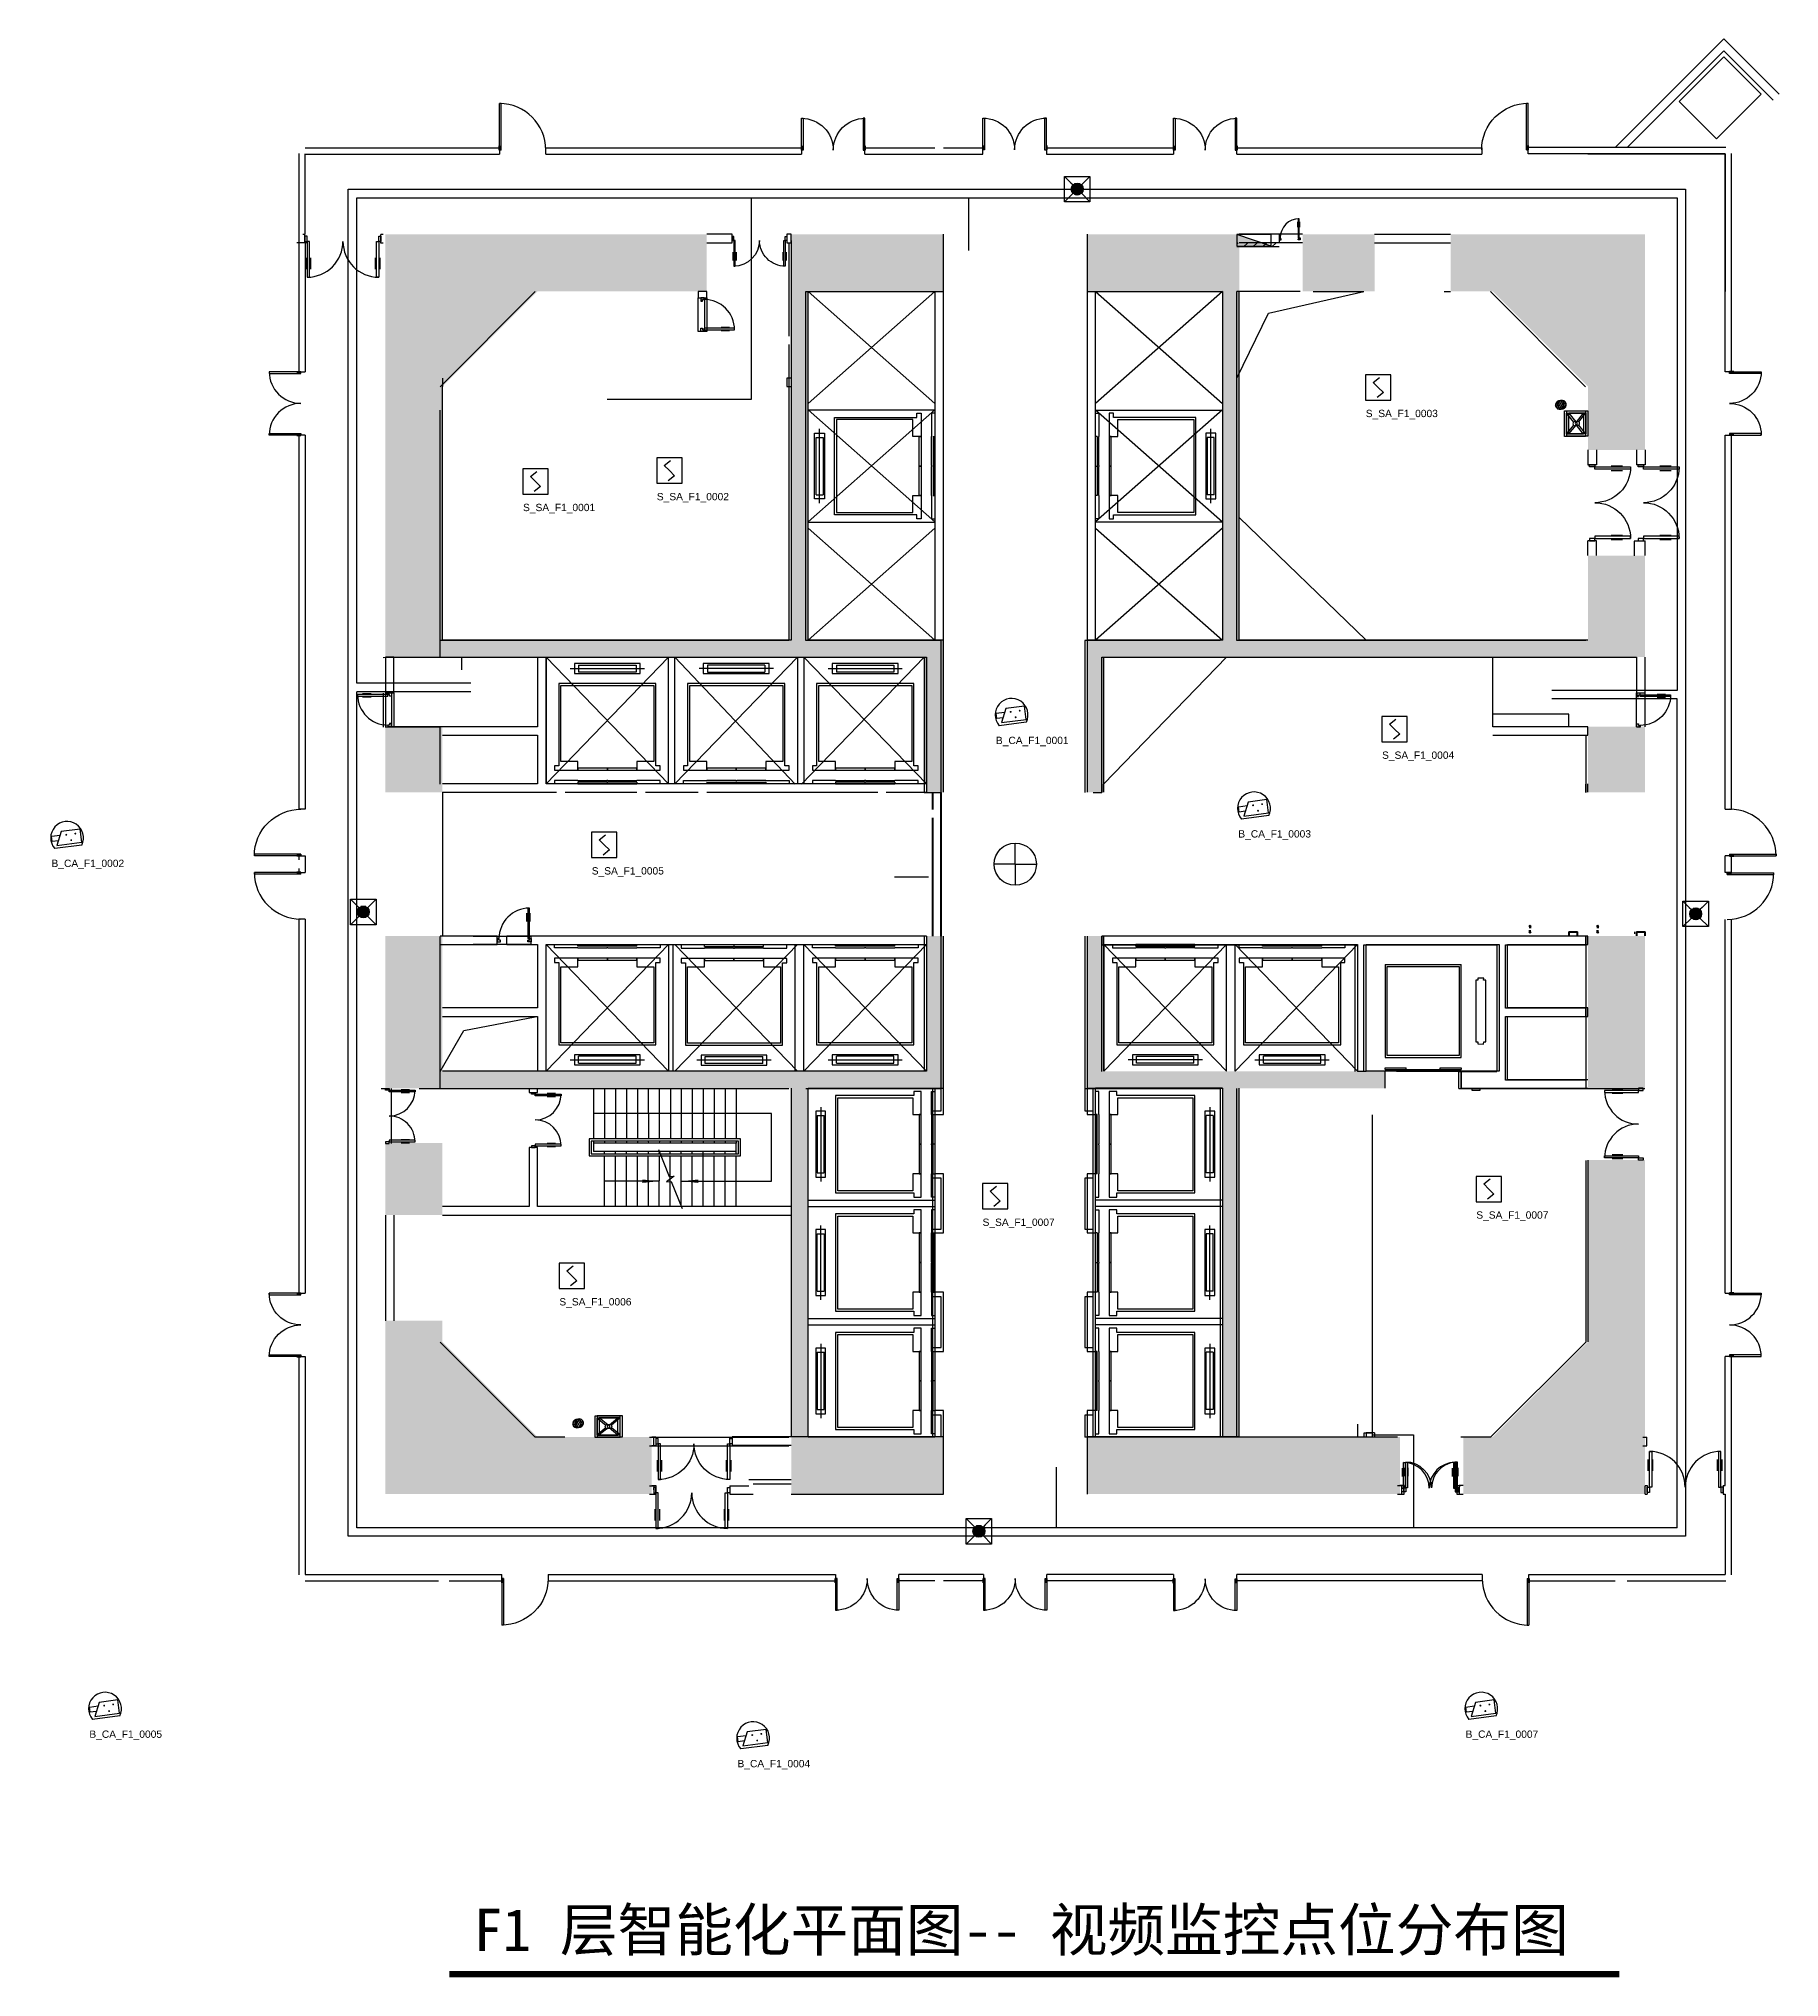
# Model space of a CAD drawing. Header units: millimetres. Extents: x 113074 to 195162, y 15151 to 61006.
# Drawn here: x 113074 to 154251, y 15151 to 61006 of the extents above; entities that cross this region are included whole.
import ezdxf
from ezdxf.enums import TextEntityAlignment as Align

# ---------------------------------------------------------------- set-up
doc = ezdxf.new("R2010")
doc.units = ezdxf.units.MM
doc.linetypes.add('OVERALL-L3$0$DASH', pattern=[0.35, 0.25, -0.1])
doc.layers.add('EQPM-FIRE', color=70, linetype='Continuous')
doc.layers.add('WL_视频监控_W0701', color=2, linetype='Continuous')
doc.styles.add('ANNO-TEXT-L3$0$CCDI_T0G_01', font='arial.ttf')
doc.styles.add('Arial', font='arial.ttf')
doc.styles.add('OVERALL-L2$0$SIMPLEX', font='SIMPLEX.SHX')
doc.styles.add('OVERALL-L2$0$Standard', font='arial.ttf')
doc.styles.add('OVERALL-L3$0$SIMPLEX', font='SIMPLEX.SHX')
doc.styles.add('OVERALL-L3$0$Standard', font='arial.ttf')
doc.styles.get("Standard").update_dxf_attribs({"font": 'arial.ttf'})
doc.styles.add('中建弱电字体02', font='arial.ttf', dxfattribs={"width": 0.8})

msp = doc.modelspace()

# ---------------------------------------------------------------- texts
at = {"ltscale": 500, "insert": (123364, 15651), "char_height": 1000, "attachment_point": 7, "rotation": 360, "style": 'ANNO-TEXT-L3$0$CCDI_T0G_01'}
msp.add_mtext('{\\fSimHei|b0|i0|c134|p49;F1 层智能化平面图-- 视频监控点位分布图}', dxfattribs=at)

# ---------------------------------------------------------------- blocks, each defined once
blk = doc.blocks.new('OVERALL-L3$0$单扇平开玻璃门1 - 1100 x 2400mm-731752-L4_OFFICE ZONE 1 DIAGRID')
for p, q in [((-510, 0), (-550, 0)), ((-550, -100), (-550, -1100)), ((-510, 0), (-510, -1100)), ((-510, -1100), (-550, -1100))]:
    blk.add_line(p, q)
at = {"lineweight": 50}
blk.add_line((-550, 0), (-550, -100), dxfattribs=at)
blk.add_arc((-550, 0), 1100, 270, 0)
blk = doc.blocks.new('OVERALL-L3$0$双扇平开玻璃门 - 1500 x 2400-V1-L4_OFFICE ZONE 1 DIAGRID')
for p, q in [((-750, 750), (-710, 750)), ((-750, 100), (-750, 750)), ((-710, 750), (-710, 0)), ((750, 750), (710, 750)), ((710, 750), (710, 0)), ((750, 100), (750, 750)), ((-710, 0), (-750, 0)), ((710, 0), (750, 0))]:
    blk.add_line(p, q)
at = {"lineweight": 50}
for p, q in [((-750, 100), (-750, 0)), ((750, 100), (750, 0))]:
    blk.add_line(p, q, dxfattribs=at)
for centre, start, end in [((-750, 0), 0, 90), ((750, 0), 90, 180)]:
    blk.add_arc(centre, 750, start, end)
blk = doc.blocks.new('OVERALL-L2$0$双扇平开玻璃门 - 1500 x 2400-V1-L4_OFFICE ZONE 1 DIAGRID')
for p, q in [((-750, 750), (-710, 750)), ((-750, 100), (-750, 750)), ((-710, 750), (-710, 0)), ((750, 750), (710, 750)), ((710, 750), (710, 0)), ((750, 100), (750, 750)), ((710, 0), (750, 0)), ((-710, 0), (-750, 0))]:
    blk.add_line(p, q)
at = {"lineweight": 50}
for p, q in [((-750, 100), (-750, 0)), ((750, 100), (750, 0))]:
    blk.add_line(p, q, dxfattribs=at)
for centre, start, end in [((-750, 0), 0, 90), ((750, 0), 90, 180)]:
    blk.add_arc(centre, 750, start, end)
blk = doc.blocks.new('OVERALL-L3$0$单扇平开玻璃门1 - 1100 x 2400mm-731554-L4_OFFICE ZONE 1 DIAGRID')
for p, q in [((-510, 1100), (-550, 1100)), ((-550, 100), (-550, 1100)), ((-510, 0), (-510, 1100)), ((-510, 0), (-550, 0))]:
    blk.add_line(p, q)
at = {"lineweight": 50}
blk.add_line((-550, 0), (-550, 100), dxfattribs=at)
blk.add_arc((-550, 0), 1100, 360, 90)
blk = doc.blocks.new('OVERALL-L2$0$单扇平开玻璃门1 - 1100 x 2400mm-731554-L4_OFFICE ZONE 1 DIAGRID')
for p, q in [((-510, 1100), (-550, 1100)), ((-550, 100), (-550, 1100)), ((-510, 0), (-510, 1100)), ((-510, 0), (-550, 0))]:
    blk.add_line(p, q)
at = {"lineweight": 50}
blk.add_line((-550, 0), (-550, 100), dxfattribs=at)
blk.add_arc((-550, 0), 1100, 0, 90)
blk = doc.blocks.new('OVERALL-L3$0$电梯5 - 2300x2050x1400-848367-L3_OFFICE ZONE 1 DIAGRID')
for p, q in [((-1450, -3100), (-1450, -100)), ((-1250, -180), (-1250, -100)), ((-700, -180), (-1250, -180)), ((-700, -425), (-1250, -425)), ((-1250, -425), (-1250, -525)), ((-700, -140), (-700, -100)), ((-700, -100), (700, -100)), ((-12.5, -140), (-700, -140)), ((-700, -180), (-12.5, -180)), ((-700, -625), (-700, -425)), ((0, -425), (-700, -425)), ((-700, -425), (-700, -470)), ((12.5, -140), (-12.5, -140)), ((12.5, -180), (-12.5, -180)), ((0, -100), (0, -140)), ((700, -425), (0, -425)), ((0, -425), (0, -470)), ((0, -470), (0, -425)), ((700, -140), (12.5, -140)), ((12.5, -180), (700, -180)), ((700, -140), (700, -100)), ((1250, -180), (700, -180)), ((1250, -425), (700, -425)), ((700, -425), (700, -625)), ((700, -470), (700, -425)), ((1250, -100), (1250, -180)), ((1250, -525), (1250, -425)), ((1450, -100), (1450, -3100)), ((-1250, -525), (-1150, -525)), ((-1150, -525), (-1150, -2475)), ((-1100, -2425), (-1100, -625)), ((-1100, -625), (-700, -625)), ((-700, -470), (0, -470)), ((0, -470), (700, -470)), ((700, -625), (1100, -625)), ((1100, -625), (1100, -2425)), ((1150, -2475), (1150, -525)), ((1150, -525), (1250, -525)), ((-1150, -2475), (1150, -2475)), ((1100, -2425), (-1100, -2425)), ((779, -2710), (-779, -2710)), ((-779, -2710), (-779, -2945)), ((-679, -2910), (-679, -2745)), ((679, -2745), (-679, -2745)), ((679, -2910), (679, -2745)), ((779, -2945), (779, -2710)), ((-879, -2827.5), (879, -2827.5)), ((-779, -2945), (779, -2945)), ((-679, -2910), (679, -2910))]:
    blk.add_line(p, q)
blk = doc.blocks.new('OVERALL-L3$0$电梯5 - 2300x2050x1400-848366-L3_OFFICE ZONE 1 DIAGRID')
for p, q in [((-1450, 3100), (-1450, 100)), ((-879, 2827.5), (879, 2827.5)), ((779, 2945), (-779, 2945)), ((-779, 2945), (-779, 2710)), ((-679, 2910), (-679, 2745)), ((-679, 2910), (679, 2910)), ((679, 2910), (679, 2745)), ((779, 2710), (779, 2945)), ((1450, 100), (1450, 3100)), ((1150, 2475), (-1150, 2475)), ((-1150, 2475), (-1150, 525)), ((-1100, 625), (-1100, 2425)), ((-1100, 2425), (1100, 2425)), ((-779, 2710), (779, 2710)), ((679, 2745), (-679, 2745)), ((1100, 2425), (1100, 625)), ((1150, 525), (1150, 2475)), ((-1150, 525), (-1250, 525)), ((-1250, 525), (-1250, 425)), ((-700, 625), (-1100, 625)), ((-700, 425), (-700, 625)), ((0, 470), (-700, 470)), ((-700, 470), (-700, 425)), ((0, 470), (0, 425)), ((700, 470), (0, 470)), ((0, 425), (0, 470)), ((1100, 625), (700, 625)), ((700, 625), (700, 425)), ((700, 425), (700, 470)), ((1250, 525), (1150, 525)), ((1250, 425), (1250, 525)), ((-1250, 425), (-700, 425)), ((-1250, 180), (-1250, 100)), ((-700, 180), (-1250, 180)), ((-700, 425), (0, 425)), ((-700, 180), (-12.5, 180)), ((-700, 140), (-700, 100)), ((-12.5, 140), (-700, 140)), ((-700, 100), (700, 100)), ((12.5, 180), (-12.5, 180)), ((12.5, 140), (-12.5, 140)), ((0, 425), (700, 425)), ((0, 100), (0, 140)), ((12.5, 180), (700, 180)), ((700, 140), (12.5, 140)), ((700, 425), (1250, 425)), ((1250, 180), (700, 180)), ((700, 140), (700, 100)), ((1250, 100), (1250, 180))]:
    blk.add_line(p, q)
blk = doc.blocks.new('OVERALL-L3$0$电梯5 - 2300x2050x1400-848404-L3_OFFICE ZONE 1 DIAGRID')
for p, q in [((-1350, -3100), (-1350, -100)), ((-1250, -180), (-1250, -100)), ((-700, -180), (-1250, -180)), ((-700, -425), (-1250, -425)), ((-1250, -425), (-1250, -525)), ((-700, -140), (-700, -100)), ((-700, -100), (700, -100)), ((-12.5, -140), (-700, -140)), ((-700, -180), (-12.5, -180)), ((-700, -625), (-700, -425)), ((0, -425), (-700, -425)), ((-700, -425), (-700, -470)), ((12.5, -140), (-12.5, -140)), ((12.5, -180), (-12.5, -180)), ((0, -100), (0, -140)), ((700, -425), (0, -425)), ((0, -425), (0, -470)), ((0, -470), (0, -425)), ((700, -140), (12.5, -140)), ((12.5, -180), (700, -180)), ((700, -140), (700, -100)), ((1250, -180), (700, -180)), ((1250, -425), (700, -425)), ((700, -425), (700, -625)), ((700, -470), (700, -425)), ((1250, -100), (1250, -180)), ((1250, -525), (1250, -425)), ((-1250, -525), (-1150, -525)), ((-1150, -525), (-1150, -2475)), ((-1100, -2425), (-1100, -625)), ((-1100, -625), (-700, -625)), ((-700, -470), (0, -470)), ((0, -470), (700, -470)), ((700, -625), (1100, -625)), ((1100, -625), (1100, -2425)), ((1150, -2475), (1150, -525)), ((1150, -525), (1250, -525)), ((-1150, -2475), (1150, -2475)), ((1100, -2425), (-1100, -2425)), ((779, -2710), (-779, -2710)), ((-779, -2710), (-779, -2945)), ((-679, -2910), (-679, -2745)), ((679, -2745), (-679, -2745)), ((679, -2910), (679, -2745)), ((779, -2945), (779, -2710)), ((-879, -2827.5), (879, -2827.5)), ((-779, -2945), (779, -2945)), ((-679, -2910), (679, -2910))]:
    blk.add_line(p, q)
blk = doc.blocks.new('OVERALL-L3$0$电梯5 - 2300x2050x1400-848364-L3_OFFICE ZONE 1 DIAGRID')
for p, q in [((-1325, -3100), (-1325, -100)), ((-1250, -180), (-1250, -100)), ((-700, -180), (-1250, -180)), ((-700, -425), (-1250, -425)), ((-1250, -425), (-1250, -525)), ((-700, -140), (-700, -100)), ((-700, -100), (700, -100)), ((-12.5, -140), (-700, -140)), ((-700, -180), (-12.5, -180)), ((-700, -625), (-700, -425)), ((0, -425), (-700, -425)), ((-700, -425), (-700, -470)), ((12.5, -140), (-12.5, -140)), ((12.5, -180), (-12.5, -180)), ((0, -100), (0, -140)), ((700, -425), (0, -425)), ((0, -425), (0, -470)), ((0, -470), (0, -425)), ((700, -140), (12.5, -140)), ((12.5, -180), (700, -180)), ((700, -140), (700, -100)), ((1250, -180), (700, -180)), ((1250, -425), (700, -425)), ((700, -425), (700, -625)), ((700, -470), (700, -425)), ((1250, -100), (1250, -180)), ((1250, -525), (1250, -425)), ((1325, -100), (1325, -3100)), ((-1250, -525), (-1150, -525)), ((-1150, -525), (-1150, -2475)), ((-1100, -2425), (-1100, -625)), ((-1100, -625), (-700, -625)), ((-700, -470), (0, -470)), ((0, -470), (700, -470)), ((700, -625), (1100, -625)), ((1100, -625), (1100, -2425)), ((1150, -2475), (1150, -525)), ((1150, -525), (1250, -525)), ((-1150, -2475), (1150, -2475)), ((1100, -2425), (-1100, -2425)), ((779, -2710), (-779, -2710)), ((-779, -2710), (-779, -2945)), ((-679, -2910), (-679, -2745)), ((679, -2745), (-679, -2745)), ((679, -2910), (679, -2745)), ((779, -2945), (779, -2710)), ((-879, -2827.5), (879, -2827.5)), ((-779, -2945), (779, -2945)), ((-679, -2910), (679, -2910))]:
    blk.add_line(p, q)
blk = doc.blocks.new('OVERALL-L3$0$电梯2 - 2300x2025x1400-861212-L3_OFFICE ZONE 1 DIAGRID')
for p, q in [((-1250, -180), (-1250, -100)), ((-700, -180), (-1250, -180)), ((-700, -425), (-1250, -425)), ((-1250, -425), (-1250, -600)), ((-700, -140), (-700, -100)), ((-700, -100), (700, -100)), ((-12.5, -140), (-700, -140)), ((-700, -180), (-12.5, -180)), ((-700, -625), (-700, -425)), ((0, -425), (-700, -425)), ((-700, -425), (-700, -470)), ((12.5, -140), (-12.5, -140)), ((12.5, -180), (-12.5, -180)), ((0, -100), (0, -140)), ((700, -425), (0, -425)), ((0, -425), (0, -470)), ((0, -470), (0, -425)), ((700, -140), (12.5, -140)), ((12.5, -180), (700, -180)), ((700, -140), (700, -100)), ((1250, -180), (700, -180)), ((1250, -425), (700, -425)), ((700, -425), (700, -625)), ((700, -470), (700, -425)), ((1250, -100), (1250, -180)), ((1250, -600), (1250, -425)), ((1325, -3100), (1325, -100)), ((-1250, -600), (-1150, -600)), ((-1150, -600), (-1150, -2450)), ((-1100, -2400), (-1100, -625)), ((-1100, -625), (-700, -625)), ((-700, -470), (0, -470)), ((0, -470), (700, -470)), ((700, -625), (1100, -625)), ((1100, -625), (1100, -2400)), ((1150, -2450), (1150, -600)), ((1150, -600), (1250, -600)), ((-1150, -2450), (1150, -2450)), ((1100, -2400), (-1100, -2400)), ((779, -2685), (-779, -2685)), ((-779, -2685), (-779, -2920)), ((-679, -2885), (-679, -2720)), ((679, -2720), (-679, -2720)), ((679, -2885), (679, -2720)), ((779, -2920), (779, -2685)), ((-879, -2802.5), (879, -2802.5)), ((-779, -2920), (779, -2920)), ((-679, -2885), (679, -2885))]:
    blk.add_line(p, q)
blk = doc.blocks.new('OVERALL-L3$0$电梯2 - 2300x2025x1400-843304-L3_OFFICE ZONE 1 DIAGRID')
for p, q in [((-1325, 3100), (-1325, 100)), ((-879, 2802.5), (879, 2802.5)), ((779, 2920), (-779, 2920)), ((-779, 2920), (-779, 2685)), ((-679, 2885), (-679, 2720)), ((-679, 2885), (679, 2885)), ((679, 2885), (679, 2720)), ((779, 2685), (779, 2920)), ((1325, 3100), (1325, 100)), ((1150, 2450), (-1150, 2450)), ((-1150, 2450), (-1150, 600)), ((-1100, 625), (-1100, 2400)), ((-1100, 2400), (1100, 2400)), ((-779, 2685), (779, 2685)), ((679, 2720), (-679, 2720)), ((1100, 2400), (1100, 625)), ((1150, 600), (1150, 2450)), ((-1150, 600), (-1250, 600)), ((-1250, 600), (-1250, 425)), ((-700, 625), (-1100, 625)), ((-700, 425), (-700, 625)), ((0, 470), (-700, 470)), ((-700, 470), (-700, 425)), ((0, 470), (0, 425)), ((700, 470), (0, 470)), ((0, 425), (0, 470)), ((1100, 625), (700, 625)), ((700, 625), (700, 425)), ((700, 425), (700, 470)), ((1250, 600), (1150, 600)), ((1250, 425), (1250, 600)), ((-1250, 425), (-700, 425)), ((-1250, 180), (-1250, 100)), ((-700, 180), (-1250, 180)), ((-700, 425), (0, 425)), ((-700, 180), (-12.5, 180)), ((-700, 140), (-700, 100)), ((-12.5, 140), (-700, 140)), ((-700, 100), (700, 100)), ((12.5, 180), (-12.5, 180)), ((12.5, 140), (-12.5, 140)), ((0, 425), (700, 425)), ((0, 100), (0, 140)), ((12.5, 180), (700, 180)), ((700, 140), (12.5, 140)), ((700, 425), (1250, 425)), ((1250, 180), (700, 180)), ((700, 140), (700, 100)), ((1250, 100), (1250, 180))]:
    blk.add_line(p, q)
blk = doc.blocks.new('OVERALL-L3$0$电梯2 - 2300x2025x1400-843419-L3_OFFICE ZONE 1 DIAGRID')
for p, q in [((-1325, -3100), (-1325, -100)), ((-1250, -180), (-1250, -100)), ((-700, -180), (-1250, -180)), ((-700, -425), (-1250, -425)), ((-1250, -425), (-1250, -600)), ((-700, -140), (-700, -100)), ((-700, -100), (700, -100)), ((-13, -140), (-700, -140)), ((-700, -180), (-13, -180)), ((-700, -625), (-700, -425)), ((0, -425), (-700, -425)), ((-700, -425), (-700, -470)), ((12, -140), (-13, -140)), ((12, -180), (-13, -180)), ((0, -100), (0, -140)), ((700, -425), (0, -425)), ((0, -425), (0, -470)), ((0, -470), (0, -425)), ((700, -140), (12, -140)), ((12, -180), (700, -180)), ((700, -140), (700, -100)), ((1250, -180), (700, -180)), ((1250, -425), (700, -425)), ((700, -425), (700, -625)), ((700, -470), (700, -425)), ((1250, -100), (1250, -180)), ((1250, -600), (1250, -425)), ((1325, -3100), (1325, -100)), ((-1250, -600), (-1150, -600)), ((-1150, -600), (-1150, -2450)), ((-1100, -2400), (-1100, -625)), ((-1100, -625), (-700, -625)), ((-700, -470), (0, -470)), ((0, -470), (700, -470)), ((700, -625), (1100, -625)), ((1100, -625), (1100, -2400)), ((1150, -2450), (1150, -600)), ((1150, -600), (1250, -600)), ((-1150, -2450), (1150, -2450)), ((1100, -2400), (-1100, -2400)), ((779, -2685), (-779, -2685)), ((-779, -2685), (-779, -2920)), ((-679, -2885), (-679, -2720)), ((679, -2720), (-679, -2720)), ((679, -2885), (679, -2720)), ((779, -2920), (779, -2685)), ((-879, -2802), (879, -2802)), ((-779, -2920), (779, -2920)), ((-679, -2885), (679, -2885))]:
    blk.add_line(p, q)
blk = doc.blocks.new('OVERALL-L3$0$电梯2 - 2300x2025x1400-843428-L3_OFFICE ZONE 1 DIAGRID')
for p, q in [((-1325, 3100), (-1325, 100)), ((-879, 2802), (879, 2802)), ((779, 2920), (-779, 2920)), ((-779, 2920), (-779, 2685)), ((-679, 2885), (-679, 2720)), ((-679, 2885), (679, 2885)), ((679, 2885), (679, 2720)), ((779, 2685), (779, 2920)), ((1325, 3100), (1325, 100)), ((1150, 2450), (-1150, 2450)), ((-1150, 2450), (-1150, 600)), ((-1100, 625), (-1100, 2400)), ((-1100, 2400), (1100, 2400)), ((-779, 2685), (779, 2685)), ((679, 2720), (-679, 2720)), ((1100, 2400), (1100, 625)), ((1150, 600), (1150, 2450)), ((-1150, 600), (-1250, 600)), ((-1250, 600), (-1250, 425)), ((-700, 625), (-1100, 625)), ((-700, 425), (-700, 625)), ((0, 470), (-700, 470)), ((-700, 470), (-700, 425)), ((0, 470), (0, 425)), ((700, 470), (0, 470)), ((0, 425), (0, 470)), ((1100, 625), (700, 625)), ((700, 625), (700, 425)), ((700, 425), (700, 470)), ((1250, 600), (1150, 600)), ((1250, 425), (1250, 600)), ((-1250, 425), (-700, 425)), ((-1250, 180), (-1250, 100)), ((-700, 180), (-1250, 180)), ((-700, 425), (0, 425)), ((-700, 180), (-13, 180)), ((-700, 140), (-700, 100)), ((-13, 140), (-700, 140)), ((-700, 100), (700, 100)), ((12, 180), (-13, 180)), ((12, 140), (-13, 140)), ((0, 425), (700, 425)), ((0, 100), (0, 140)), ((12, 180), (700, 180)), ((700, 140), (12, 140)), ((700, 425), (1250, 425)), ((1250, 180), (700, 180)), ((700, 140), (700, 100)), ((1250, 100), (1250, 180))]:
    blk.add_line(p, q)
blk = doc.blocks.new('OVERALL-L3$0$电梯2 - 2300x2025x1400-843307-L3_OFFICE ZONE 1 DIAGRID')
for p, q in [((-1325, -3100), (-1325, -100)), ((-1250, -180), (-1250, -100)), ((-700, -180), (-1250, -180)), ((-700, -425), (-1250, -425)), ((-1250, -425), (-1250, -600)), ((-700, -140), (-700, -100)), ((-700, -100), (700, -100)), ((-12.5, -140), (-700, -140)), ((-700, -180), (-12.5, -180)), ((-700, -625), (-700, -425)), ((0, -425), (-700, -425)), ((-700, -425), (-700, -470)), ((12.5, -140), (-12.5, -140)), ((12.5, -180), (-12.5, -180)), ((0, -100), (0, -140)), ((700, -425), (0, -425)), ((0, -425), (0, -470)), ((0, -470), (0, -425)), ((700, -140), (12.5, -140)), ((12.5, -180), (700, -180)), ((700, -140), (700, -100)), ((1250, -180), (700, -180)), ((1250, -425), (700, -425)), ((700, -425), (700, -625)), ((700, -470), (700, -425)), ((1250, -100), (1250, -180)), ((1250, -600), (1250, -425)), ((1325, -3100), (1325, -100)), ((-1250, -600), (-1150, -600)), ((-1150, -600), (-1150, -2450)), ((-1100, -2400), (-1100, -625)), ((-1100, -625), (-700, -625)), ((-700, -470), (0, -470)), ((0, -470), (700, -470)), ((700, -625), (1100, -625)), ((1100, -625), (1100, -2400)), ((1150, -2450), (1150, -600)), ((1150, -600), (1250, -600)), ((-1150, -2450), (1150, -2450)), ((1100, -2400), (-1100, -2400)), ((779, -2685), (-779, -2685)), ((-779, -2685), (-779, -2920)), ((-679, -2885), (-679, -2720)), ((679, -2720), (-679, -2720)), ((679, -2885), (679, -2720)), ((779, -2920), (779, -2685)), ((-879, -2802.5), (879, -2802.5)), ((-779, -2920), (779, -2920)), ((-679, -2885), (679, -2885))]:
    blk.add_line(p, q)
blk = doc.blocks.new('OVERALL-L3$0$电梯2 - 2300x2025x1400-843422-L3_OFFICE ZONE 1 DIAGRID')
for p, q in [((-1325, 3100), (-1325, 100)), ((-879, 2802), (879, 2802)), ((779, 2920), (-779, 2920)), ((-779, 2920), (-779, 2685)), ((-679, 2885), (-679, 2720)), ((-679, 2885), (679, 2885)), ((679, 2885), (679, 2720)), ((779, 2685), (779, 2920)), ((1325, 3100), (1325, 100)), ((1150, 2450), (-1150, 2450)), ((-1150, 2450), (-1150, 600)), ((-1100, 625), (-1100, 2400)), ((-1100, 2400), (1100, 2400)), ((-779, 2685), (779, 2685)), ((679, 2720), (-679, 2720)), ((1100, 2400), (1100, 625)), ((1150, 600), (1150, 2450)), ((-1150, 600), (-1250, 600)), ((-1250, 600), (-1250, 425)), ((-700, 625), (-1100, 625)), ((-700, 425), (-700, 625)), ((0, 470), (-700, 470)), ((-700, 470), (-700, 425)), ((0, 470), (0, 425)), ((700, 470), (0, 470)), ((0, 425), (0, 470)), ((1100, 625), (700, 625)), ((700, 625), (700, 425)), ((700, 425), (700, 470)), ((1250, 600), (1150, 600)), ((1250, 425), (1250, 600)), ((-1250, 425), (-700, 425)), ((-1250, 180), (-1250, 100)), ((-700, 180), (-1250, 180)), ((-700, 425), (0, 425)), ((-700, 180), (-13, 180)), ((-700, 140), (-700, 100)), ((-13, 140), (-700, 140)), ((-700, 100), (700, 100)), ((12, 180), (-13, 180)), ((12, 140), (-13, 140)), ((0, 425), (700, 425)), ((0, 100), (0, 140)), ((12, 180), (700, 180)), ((700, 140), (12, 140)), ((700, 425), (1250, 425)), ((1250, 180), (700, 180)), ((700, 140), (700, 100)), ((1250, 100), (1250, 180))]:
    blk.add_line(p, q)
blk = doc.blocks.new('OVERALL-L3$0$CS-FT-1')
for p, q in [((-180, 2675), (-778, 557)), ((-716, 592), (-145, 2613)), ((-180, 2675), (1552, 2185)), ((-145, 2613), (1491, 2151)), ((1491, 2151), (920, 130)), ((954, 68), (1552, 2185)), ((1786, 1734), (1390, 331)), ((1616, 267), (2012, 1670)), ((1834, 1720), (1786, 1734)), ((1848, 1768), (1834, 1720)), ((1978, 1732), (1848, 1768)), ((1964, 1684), (1978, 1732)), ((2012, 1670), (1964, 1684)), ((-778, 557), (954, 68)), ((920, 130), (-716, 592)), ((866, -245), (-866, 245)), ((-855, 283), (-844, 322)), ((-855, 283), (877, -206)), ((-844, 322), (-363, 186)), ((-385, 109), (-363, 186)), ((-385, 109), (385, -109)), ((0, 0), (11, 38)), ((1390, 331), (1438, 317)), ((1438, 317), (1424, 269)), ((1424, 269), (1554, 232)), ((1554, 232), (1568, 280)), ((1568, 280), (1616, 267)), ((385, -109), (407, -32)), ((407, -32), (888, -168)), ((888, -168), (877, -206))]:
    blk.add_line(p, q)
at = {"linetype": 'OVERALL-L3$0$DASH'}
for p, q in [((-975, -140), (-866, 245)), ((866, -245), (757, -630))]:
    blk.add_line(p, q, dxfattribs=at)
blk.add_lwpolyline([(-484, 3254), (2548, 2398), (1732, -489), (-1299, 367)], close=True, dxfattribs=at)
blk = doc.blocks.new('OVERALL-L3$0$_ARROW')
blk.add_solid([(0, 0), (-1, 0.1), (-1, -0.1)])
blk = doc.blocks.new('OVERALL-L3$0$标准层楼梯02')
for p, q in [((-353, -1251), (801, -1577)), ((-495, -1751), (660, -2078)), ((-424, -1501), (731, -1827)), ((898, -1604), (-21, -4857)), ((1090, -1659), (172, -4912)), ((850, -1591), (898, -1604)), ((1090, -1659), (898, -1604)), ((1138, -1672), (1090, -1659)), ((2341, -2012), (1186, -1686)), ((-636, -2252), (519, -2578)), ((-565, -2002), (589, -2328)), ((708, -2091), (756, -2105)), ((779, -1841), (827, -1855)), ((997, -2173), (949, -2159)), ((1068, -1923), (1020, -1909)), ((2200, -2513), (1045, -2186)), ((2271, -2262), (1116, -1936)), ((-707, -2502), (448, -2828)), ((567, -2592), (615, -2605)), ((638, -2341), (686, -2355)), ((856, -2673), (808, -2660)), ((2129, -2763), (878, -2409)), ((2059, -3013), (904, -2687)), ((-848, -3003), (307, -3329)), ((-777, -2752), (377, -3078)), ((426, -3092), (474, -3106)), ((496, -2842), (544, -2855)), ((714, -3174), (666, -3160)), ((785, -2923), (737, -2910)), ((1917, -3513), (762, -3187)), ((1988, -3263), (833, -2937)), ((-989, -3503), (165, -3829)), ((-919, -3253), (236, -3579)), ((284, -3593), (332, -3606)), ((355, -3342), (403, -3356)), ((573, -3674), (525, -3660)), ((644, -3424), (596, -3410)), ((1847, -3764), (692, -3437)), ((-1131, -4003), (24, -4330)), ((-1060, -3753), (95, -4079)), ((143, -4093), (191, -4107)), ((214, -3843), (262, -3856)), ((502, -3924), (454, -3911)), ((1705, -4264), (550, -3938)), ((1776, -4014), (621, -3688)), ((-1272, -4504), (-117, -4830)), ((-1201, -4254), (-47, -4580)), ((72, -4343), (120, -4357)), ((361, -4425), (313, -4411)), ((432, -4174), (384, -4161)), ((1564, -4764), (409, -4438)), ((1635, -4514), (480, -4188)), ((-69, -4844), (172, -4912)), ((2, -4593), (50, -4607)), ((290, -4675), (242, -4661)), ((1493, -5015), (338, -4688))]:
    blk.add_line(p, q)
for points in [[(1410, -3100), (1990, -1047), (450, -612), (-695, -4667)], [(546, -3415), (1227, -3344), (1250, -3230), (1333, -3443), (1356, -3330), (2038, -3258)], [(1269, -3601), (916, -4852)]]:
    blk.add_lwpolyline(points)
for points in [[(241, -5035), (1214, -1590), (829, -1481), (-144, -4926)], [(206, -4973), (1152, -1624), (863, -1543), (-83, -4892)]]:
    blk.add_lwpolyline(points, close=True)
for p, xscale, yscale, zscale, rotation in [((1410, -3100), 400.0000000004962, 400.0000000004962, 400.0000000004962, 254.2285337174289), ((1269, -3601), 399.9999999993725, 399.9999999993725, 399.9999999993725, 74.22853368855029)]:
    blk.add_blockref('OVERALL-L3$0$_ARROW', p, dxfattribs=dict(xscale=xscale, yscale=yscale, zscale=zscale, rotation=rotation))
blk = doc.blocks.new('OVERALL-L3$0$_dblk1')
for p, q in [((-0.485, -0.25), (-0.485, -0.4)), ((-0.425, -0.25), (-0.425, -0.4)), ((0.425, -0.25), (0.425, -0.4)), ((0.485, -0.25), (0.485, -0.4))]:
    blk.add_line(p, q)
for points in [[(-0.5, 0.034), (-0.5, -0.034), (-0.47, -0.034), (-0.47, 0.034)], [(0.5, 0.034), (0.5, -0.034), (0.47, -0.034), (0.47, 0.034)], [(-0.47, -0.034), (-0.47, -0.504), (-0.44, -0.504), (-0.44, -0.034)], [(0.47, -0.034), (0.47, -0.504), (0.44, -0.504), (0.44, -0.034)]]:
    blk.add_lwpolyline(points, close=True)
for centre, start, end in [((-0.47, -0.034), 270, 0), ((0.47, -0.034), 180, 270)]:
    blk.add_arc(centre, 0.47, start, end)
at = {"style": 'OVERALL-L3$0$SIMPLEX', "flags": 9}
blk.add_attdef('A', text='', height=1, dxfattribs=at).set_placement((0, 0), align=Align.MIDDLE)
blk = doc.blocks.new('OVERALL-L3$0$_A23WPT')
for p, q in [((-0.475, -0.55), (-0.475, -0.8)), ((-0.375, -0.55), (-0.375, -0.8))]:
    blk.add_line(p, q)
for points in [[(-0.5, -0.05), (-0.5, 0.05), (-0.4, 0.05), (-0.4, 0), (-0.45, 0), (-0.45, -0.05)], [(0.5, -0.05), (0.5, 0.05), (0.4, 0.05), (0.4, 0), (0.45, 0), (0.45, -0.05)], [(-0.45, -0.05), (-0.45, -0.95), (-0.4, -0.95), (-0.4, -0.05)]]:
    blk.add_lwpolyline(points, close=True)
blk.add_arc((-0.45, -0.05), 0.9, 270, 0)
blk = doc.blocks.new('OVERALL-L3$0$831Q1OE7')
at = {"color": 0}
for p, q in [((-49, 7), (-7, 49)), ((-47, -18), (18, 47)), ((-35, -35), (35, 35)), ((-18, -47), (47, 18)), ((7, -49), (49, -7))]:
    blk.add_line(p, q, dxfattribs=at)
at = {"extrusion": (0, 0, -1)}
blk.add_ellipse((0, 0), major_axis=(35.4, 35.4), ratio=1, dxfattribs=at)
at = {"style": 'OVERALL-L3$0$Standard', "width": 0.8, "flags": 9}
for tag in ['XSIZE', 'YSIZE']:
    blk.add_attdef(tag, (0, 0), '', height=0.5, dxfattribs=at)
blk = doc.blocks.new('OVERALL-L3$0$831PRF17')
for p, q in [((-250, -50), (-39, -219)), ((-250, -450), (-39, -281)), ((39, -219), (250, -50)), ((39, -281), (250, -450))]:
    blk.add_line(p, q)
for points in [[(300, -500), (300, 0), (-300, 0), (-300, -500)], [(250, -450), (250, -50), (-250, -50), (-250, -450)]]:
    blk.add_lwpolyline(points, close=True)
blk.add_circle((0, -250), 50)
at = {"style": 'OVERALL-L3$0$Standard', "width": 0.8, "flags": 9}
for tag in ['XSIZE', 'YSIZE']:
    blk.add_attdef(tag, (0, 0), '', height=0.5, dxfattribs=at)
blk = doc.blocks.new('OVERALL-L2$0$电梯5 - 2300x2050x1400-848366-L2_MECHANICAL')
for p, q in [((-1450, 3100), (-1450, 100)), ((-879, 2827.5), (879, 2827.5)), ((779, 2945), (-779, 2945)), ((-779, 2945), (-779, 2710)), ((-679, 2910), (-679, 2745)), ((-679, 2910), (679, 2910)), ((679, 2910), (679, 2745)), ((779, 2710), (779, 2945)), ((1450, 100), (1450, 3100)), ((1150, 2475), (-1150, 2475)), ((-1150, 2475), (-1150, 525)), ((-1100, 625), (-1100, 2425)), ((-1100, 2425), (1100, 2425)), ((-779, 2710), (779, 2710)), ((679, 2745), (-679, 2745)), ((1100, 2425), (1100, 625)), ((1150, 525), (1150, 2475)), ((-1150, 525), (-1250, 525)), ((-1250, 525), (-1250, 425)), ((-700, 625), (-1100, 625)), ((-700, 425), (-700, 625)), ((0, 470), (-700, 470)), ((-700, 470), (-700, 425)), ((0, 470), (0, 425)), ((700, 470), (0, 470)), ((0, 425), (0, 470)), ((1100, 625), (700, 625)), ((700, 625), (700, 425)), ((700, 425), (700, 470)), ((1250, 525), (1150, 525)), ((1250, 425), (1250, 525)), ((-1250, 425), (-700, 425)), ((-1250, 180), (-1250, 100)), ((-700, 180), (-1250, 180)), ((-700, 425), (0, 425)), ((-700, 180), (-12.5, 180)), ((-700, 140), (-700, 100)), ((-12.5, 140), (-700, 140)), ((-700, 100), (700, 100)), ((12.5, 180), (-12.5, 180)), ((12.5, 140), (-12.5, 140)), ((0, 425), (700, 425)), ((0, 100), (0, 140)), ((12.5, 180), (700, 180)), ((700, 140), (12.5, 140)), ((700, 425), (1250, 425)), ((1250, 180), (700, 180)), ((700, 140), (700, 100)), ((1250, 100), (1250, 180))]:
    blk.add_line(p, q)
blk = doc.blocks.new('OVERALL-L2$0$LIN_CCDI_洞口线 - LIN_CCDI_洞口线-885885-L2_MECHANICAL')
for p, q in [((-750, 512.5), (1500, 1025)), ((-1500, -1025), (-750, 512.5))]:
    blk.add_line(p, q)
blk = doc.blocks.new('OVERALL-L2$0$LIN_CCDI_洞口线 - LIN_CCDI_洞口线-831812-L2_MECHANICAL')
for p, q in [((-562.5, 325), (1125, 650)), ((-1125, -650), (-562.5, 325))]:
    blk.add_line(p, q)
blk = doc.blocks.new('OVERALL-L2$0$_A23WPT')
for p, q in [((-0.475, -0.55), (-0.475, -0.8)), ((-0.375, -0.55), (-0.375, -0.8))]:
    blk.add_line(p, q)
for points in [[(-0.5, -0.05), (-0.5, 0.05), (-0.4, 0.05), (-0.4, 0), (-0.45, 0), (-0.45, -0.05)], [(0.5, -0.05), (0.5, 0.05), (0.4, 0.05), (0.4, 0), (0.45, 0), (0.45, -0.05)], [(-0.45, -0.05), (-0.45, -0.95), (-0.4, -0.95), (-0.4, -0.05)]]:
    blk.add_lwpolyline(points, close=True)
blk.add_arc((-0.45, -0.05), 0.9, 270, 0)
blk = doc.blocks.new('OVERALL-L2$0$_dblk1')
for p, q in [((-0.485, -0.25), (-0.485, -0.4)), ((-0.425, -0.25), (-0.425, -0.4)), ((0.425, -0.25), (0.425, -0.4)), ((0.485, -0.25), (0.485, -0.4))]:
    blk.add_line(p, q)
for points in [[(-0.5, 0.034), (-0.5, -0.034), (-0.47, -0.034), (-0.47, 0.034)], [(0.5, 0.034), (0.5, -0.034), (0.47, -0.034), (0.47, 0.034)], [(-0.47, -0.034), (-0.47, -0.504), (-0.44, -0.504), (-0.44, -0.034)], [(0.47, -0.034), (0.47, -0.504), (0.44, -0.504), (0.44, -0.034)]]:
    blk.add_lwpolyline(points, close=True)
for centre, start, end in [((-0.47, -0.034), 270, 0), ((0.47, -0.034), 180, 270)]:
    blk.add_arc(centre, 0.47, start, end)
at = {"style": 'OVERALL-L2$0$SIMPLEX', "flags": 9}
blk.add_attdef('A', text='', height=1, dxfattribs=at).set_placement((0, 0), align=Align.MIDDLE)
blk = doc.blocks.new('OVERALL-L2$0$831Q1OE7')
at = {"color": 0}
for p, q in [((-49, 7), (-7, 49)), ((-47, -18), (18, 47)), ((-35, -35), (35, 35)), ((-18, -47), (47, 18)), ((7, -49), (49, -7))]:
    blk.add_line(p, q, dxfattribs=at)
at = {"extrusion": (0, 0, -1)}
blk.add_ellipse((0, 0), major_axis=(35.4, 35.4), ratio=1, dxfattribs=at)
at = {"style": 'OVERALL-L2$0$Standard', "width": 0.8, "flags": 9}
for tag in ['XSIZE', 'YSIZE']:
    blk.add_attdef(tag, (0, 0), '', height=0.5, dxfattribs=at)
blk = doc.blocks.new('OVERALL-L2$0$831PRF17')
for p, q in [((-250, -50), (-39, -219)), ((-250, -450), (-39, -281)), ((39, -219), (250, -50)), ((39, -281), (250, -450))]:
    blk.add_line(p, q)
for points in [[(300, -500), (300, 0), (-300, 0), (-300, -500)], [(250, -450), (250, -50), (-250, -50), (-250, -450)]]:
    blk.add_lwpolyline(points, close=True)
blk.add_circle((0, -250), 50)
at = {"style": 'OVERALL-L2$0$Standard', "width": 0.8, "flags": 9}
for tag in ['XSIZE', 'YSIZE']:
    blk.add_attdef(tag, (0, 0), '', height=0.5, dxfattribs=at)
blk = doc.blocks.new('小说明$0$SNXHS-D')
at = {"linetype": 'ByBlock'}
for p, q in [((-200, -325), (0, 325)), ((0, 325), (-200, 325)), ((-200, 325), (-200, -325)), ((0, -325), (0, 325)), ((-200, -325), (0, -325))]:
    blk.add_line(p, q, dxfattribs=at)
blk.add_solid([(-200, -325), (0, 325), (-200, 325)], dxfattribs=at)
blk = doc.blocks.new('OVERALL-L30~35$0$_A23WPT')
for p, q in [((-0.475, -0.55), (-0.475, -0.8)), ((-0.375, -0.55), (-0.375, -0.8))]:
    blk.add_line(p, q)
for points in [[(-0.5, -0.05), (-0.5, 0.05), (-0.4, 0.05), (-0.4, 0), (-0.45, 0), (-0.45, -0.05)], [(0.5, -0.05), (0.5, 0.05), (0.4, 0.05), (0.4, 0), (0.45, 0), (0.45, -0.05)], [(-0.45, -0.05), (-0.45, -0.95), (-0.4, -0.95), (-0.4, -0.05)]]:
    blk.add_lwpolyline(points, close=True)
blk.add_arc((-0.45, -0.05), 0.9, 270, 0)
blk = doc.blocks.new('智能化底图3')
for points in [[(-16600, 29800), (-16600, 19800), (-3800, 19800), (-3800, 16600), (-3400, 16600), (-3400, 20200), (-6600, 20200), (-6600, 28450), (-3400, 28450), (-3400, 29800), (-7000, 29800), (-7000, 20200), (-15250, 20200), (-15250, 26200), (-13000, 28450), (-9000, 28450), (-9000, 29800)], [(0, 29800), (0, 28450), (3200, 28450), (3200, 20200), (0, 20200), (0, 16600), (400, 16600), (400, 19800), (13200, 19800), (13200, 22200), (11850, 22200), (11850, 20200), (3600, 20200), (3600, 28450), (3600, 29800)], [(6800, 28450), (6800, 29800), (5100, 29800), (5100, 28450)], [(11850, 24700), (13200, 24700), (13200, 29800), (8600, 29800), (8600, 28450), (9600, 28450), (11850, 26200)], [(-15250, 18150), (-16600, 18150), (-16600, 16600), (-15250, 16600)], [(11850, 18150), (11850, 16600), (13200, 16600), (13200, 18150)], [(-15250, 13200), (-16600, 13200), (-16600, 9600), (-7000, 9600), (-7000, 1350), (-7000, 0), (-3400, 0), (-3400, 1350), (-6600, 1350), (-6600, 9600), (-3400, 9600), (-3400, 13200), (-3800, 13200), (-3800, 10000), (-15250, 10000)], [(0, 13200), (0, 9600), (3200, 9600), (3200, 1350), (0, 1350), (0, 0), (7400, 0), (7400, 1350), (3600, 1350), (3600, 9600), (7050, 9600), (7050, 10000), (400, 10000), (400, 13200)], [(11850, 13200), (11850, 9600), (13200, 9600), (13200, 13200)], [(-15250, 8300), (-16600, 8300), (-16600, 6600), (-15250, 6600)], [(11850, 7900), (11850, 3600), (9600, 1350), (8900, 1350), (8900, 0), (13200, 0), (13200, 7900)], [(-15250, 4100), (-16600, 4100), (-16600, 0), (-10300, 0), (-10300, 1350), (-13000, 1350), (-15250, 3600)]]:
    blk.add_hatch(color=256).paths.add_polyline_path(points)
h = blk.add_hatch()
h.set_pattern_fill('ANSI31', color=256, scale=100, angle=15.7714)
h.set_pattern_definition([(45, (-1754.67, 14900), (-112.2532, 112.2532), [])])
h.paths.add_polyline_path([(3545, 29500), (4545, 29500), (4545, 29600), (3545, 29600)])
for p, q in [((15067, 34425), (12492, 31850)), ((16375, 33117), (15067, 34425)), ((15067, 34142), (12775, 31850)), ((15067, 34001), (14007, 32940)), ((16234, 32975), (15067, 34142)), ((15951, 33117), (15067, 34001)), ((15951, 33117), (14890, 32056)), ((14890, 32056), (14007, 32940)), ((-18650, 31709), (-18650, 29600)), ((-18501, 31842), (-13905, 31843)), ((-18500, 29800), (-18500, 31700)), ((-18500, 31692), (-13905, 31693)), ((-13905, 31843), (-13905, 31693)), ((-12805, 31843), (-6755, 31843)), ((-12805, 31693), (-12805, 31843)), ((-12805, 31693), (-6755, 31693)), ((-6755, 31843), (-6755, 31693)), ((-5255, 31843), (-3600, 31843)), ((-5255, 31693), (-5255, 31843)), ((-5255, 31693), (-2464, 31693)), ((-3400, 31843), (-2464, 31843)), ((-2464, 31693), (-2464, 31843)), ((-964, 31843), (-964, 31693)), ((-964, 31843), (2045, 31843)), ((-964, 31693), (2045, 31693)), ((2045, 31843), (2045, 31693)), ((3545, 31843), (9336, 31843)), ((3545, 31693), (3545, 31843)), ((3545, 31693), (9336, 31693)), ((9336, 31843), (9336, 31693)), ((15109, 31850), (10436, 31850)), ((10436, 31700), (10436, 31850)), ((15100, 31700), (10436, 31700)), ((11850, 31700), (15100, 31700)), ((15100, 26550), (15100, 31700)), ((15100, 31700), (15100, 28450)), ((15250, 26550), (15250, 31709)), ((-18450, 29600), (-18700, 29600)), ((-18650, 29600), (-18650, 26550)), ((-18505, 29792), (-18555, 29792)), ((-18505, 29592), (-18505, 29792)), ((-18500, 29600), (-18500, 26550)), ((-16655, 29792), (-16705, 29792)), ((-16705, 29592), (-16705, 29792)), ((-16655, 29592), (-16705, 29592)), ((-8400, 29800), (-9000, 29800)), ((-9000, 29600), (-8400, 29600)), ((-8400, 29600), (-8400, 29800)), ((-7000, 29800), (-7100, 29800)), ((-7100, 29800), (-7100, 29600)), ((-7100, 29600), (-7000, 29600)), ((-7055, 29600), (-7055, 27393)), ((-7000, 29600), (-7000, 29800)), ((-7000, 29650), (-7000, 20200)), ((-3400, 28450), (-3400, 29800)), ((0, 29800), (0, 28450)), ((4545, 29500), (3545, 29500)), ((5100, 29800), (3600, 29800)), ((5100, 29600), (3600, 29600)), ((4545, 29800), (4545, 29600)), ((6800, 29800), (8600, 29800)), ((6800, 29600), (8600, 29600)), ((-15305, 26192), (-13055, 28443)), ((-9200, 28450), (-9200, 28300)), ((-9000, 28450), (-9200, 28450)), ((-9000, 28300), (-9000, 28450)), ((-6654, 20193), (-6655, 28443)), ((-6655, 28443), (-3455, 28443)), ((-6600, 20200), (-6600, 28450)), ((-6600, 28450), (-3400, 28450)), ((-6600, 28445), (-3600, 25800)), ((-3600, 28445), (-6600, 25800)), ((-3600, 28450), (-3600, 20200)), ((-3400, 20200), (-3400, 28450)), ((0, 28450), (0, 20200)), ((0, 28450), (3200, 28450)), ((200, 20200), (200, 28450)), ((3200, 28450), (200, 25800)), ((200, 28445), (3200, 25800)), ((3200, 28450), (3200, 20200)), ((3546, 20193), (3545, 28443)), ((5045, 28443), (3545, 28443)), ((3600, 20200), (3600, 28450)), ((5345, 28443), (6545, 28443)), ((8445, 28443), (8545, 28443)), ((8500, 28450), (8600, 28450)), ((9545, 28443), (11795, 26193)), ((-9200, 28300), (-9000, 28300)), ((-9200, 27500), (-9200, 28300)), ((-9055, 28293), (-9055, 27493)), ((-9000, 28300), (-9000, 27500)), ((-9000, 27500), (-9200, 27500)), ((-7055, 27193), (-7054, 20193)), ((-18650, 26550), (-18500, 26550)), ((-15250, 26400), (-15250, 26200)), ((-15250, 20200), (-15250, 26200)), ((-7000, 26400), (-7100, 26400)), ((-7100, 26400), (-7100, 26200)), ((-7100, 26200), (-7000, 26200)), ((15250, 26550), (15100, 26550)), ((-15305, 24342), (-15305, 25642)), ((-6600, 25650), (-3600, 23000)), ((-3600, 25650), (-6600, 23000)), ((200, 25650), (3200, 23000)), ((3200, 25650), (200, 23000)), ((-18650, 25050), (-18650, 16200)), ((-18500, 25050), (-18650, 25050)), ((-18500, 25050), (-18500, 16200)), ((-15304, 19792), (-15305, 24892)), ((15100, 16200), (15100, 25050)), ((15100, 25050), (15250, 25050)), ((15250, 16200), (15250, 25050)), ((11850, 24700), (11850, 24350)), ((11850, 24350), (11950, 24350)), ((12050, 24350), (11850, 24350)), ((12050, 24700), (12050, 24350)), ((13000, 24700), (13000, 24350)), ((13200, 24350), (13000, 24350)), ((13200, 24700), (13200, 24350)), ((3600, 23100), (6600, 20200)), ((-6600, 22850), (-3600, 20200)), ((-3600, 22850), (-6600, 20200)), ((200, 22850), (3200, 20200)), ((3200, 22850), (200, 20200)), ((11850, 22200), (11850, 22550)), ((12050, 22550), (11850, 22550)), ((12050, 22200), (12050, 22550)), ((12945, 22543), (12945, 22193)), ((13200, 22543), (12945, 22543)), ((13200, 22200), (13200, 22550)), ((-7054, 20193), (-15304, 20192)), ((-7000, 20200), (-15250, 20200)), ((-3454, 20193), (-6654, 20193)), ((-3400, 20200), (-6600, 20200)), ((-3454, 16593), (-3454, 20193)), ((-3400, 16600), (-3400, 20200)), ((3146, 20193), (-54, 20193)), ((-54, 20193), (-54, 16593)), ((3200, 20200), (0, 20200)), ((0, 20200), (0, 16600)), ((11796, 20193), (3546, 20193)), ((3600, 20200), (3600, 20400)), ((11850, 20200), (3600, 20200)), ((-16654, 19792), (-3854, 19793)), ((-16600, 19800), (-16600, 18950)), ((-16400, 19800), (-16600, 19800)), ((-16450, 19800), (-3800, 19800)), ((-16400, 18950), (-16400, 19800)), ((-14800, 19800), (-14800, 19500)), ((-13000, 19800), (-13000, 18150)), ((-12800, 16800), (-12800, 19800)), ((-12800, 19800), (-9900, 16800)), ((-9900, 19800), (-12800, 16800)), ((-6850, 19800), (-9750, 16800)), ((-9750, 19793), (-6904, 16793)), ((-3854, 19793), (-6754, 16793)), ((-6700, 19800), (-3800, 16800)), ((-3854, 19793), (-3854, 16593)), ((-3800, 19800), (-3800, 16600)), ((346, 19793), (12996, 19793)), ((346, 16593), (346, 19793)), ((400, 19800), (11850, 19800)), ((400, 16600), (400, 19800)), ((3300, 19800), (400, 16800)), ((9600, 18150), (9600, 19800)), ((13000, 19800), (13000, 18950)), ((13200, 18950), (13200, 19800)), ((-16654, 18942), (-16654, 18142)), ((-16600, 18950), (-16600, 18150)), ((-16600, 18950), (-16400, 18950)), ((-16454, 18942), (-16454, 18142)), ((-16400, 18950), (-16400, 18150)), ((13000, 18150), (13000, 18950)), ((13000, 18950), (13200, 18950)), ((13200, 18150), (13200, 18950)), ((11400, 18450), (9600, 18450)), ((11400, 18150), (11400, 18450)), ((-15304, 18142), (-16604, 18142)), ((-15250, 18150), (-16550, 18150)), ((-15304, 16792), (-15304, 18142)), ((-13000, 18150), (-15250, 18150)), ((-15250, 17950), (-13000, 17950)), ((-13000, 17950), (-13000, 16800)), ((11850, 18150), (9600, 18150)), ((9600, 17950), (11850, 17950)), ((11796, 17943), (11796, 17950)), ((11796, 17950), (11796, 16593)), ((11850, 17950), (11850, 18150)), ((-13000, 16800), (-15250, 16800)), ((-15250, 16600), (-12550, 16600)), ((-15250, 16600), (-15250, 13200)), ((-15250, 16600), (-12550, 16600)), ((-15250, 16600), (-15250, 13200)), ((-3800, 16800), (-12800, 16800)), ((-12350, 16600), (-10650, 16600)), ((-12350, 16600), (-10650, 16600)), ((-10450, 16600), (-9200, 16600)), ((-10450, 16600), (-9200, 16600)), ((-9000, 16600), (-4950, 16600)), ((-4750, 16600), (-3800, 16600)), ((-3854, 16593), (-3454, 16593)), ((-3854, 16593), (-3454, 16593)), ((146, 16593), (346, 16593)), ((346, 16793), (346, 16593)), ((11796, 16593), (11796, 16793)), ((11850, 16600), (11850, 16800)), ((-18500, 16200), (-18650, 16200)), ((15100, 16200), (15250, 16200)), ((-1700, 14900), (-1700, 15400)), ((-18650, 15100), (-18650, 15000)), ((-18650, 15100), (-18500, 15100)), ((-18650, 14800), (-18650, 14700)), ((-18650, 14700), (-18500, 14700)), ((-18500, 15100), (-18500, 14700)), ((-1700, 14900), (-2200, 14900)), ((-1700, 14900), (-1200, 14900)), ((-1700, 14900), (-1700, 14400)), ((15100, 14700), (15100, 15100)), ((15250, 15100), (15100, 15100)), ((15250, 14700), (15100, 14700)), ((15250, 14700), (15250, 15100)), ((-3754, 14593), (-4554, 14593)), ((-18650, 13600), (-18650, 4750)), ((-18500, 13600), (-18650, 13600)), ((-18500, 13600), (-18500, 4750)), ((12950, 13301), (12950, 13251)), ((15100, 4750), (15100, 13593)), ((15250, 4750), (15250, 13593)), ((-13954, 13200), (-15304, 13200)), ((-15304, 9592), (-15304, 13192)), ((-15304, 13000), (-13954, 13000)), ((-14525, 13200), (-13725, 13200)), ((-13725, 13000), (-14525, 13000)), ((-13954, 13007), (-13954, 13207)), ((-13954, 13200), (-13154, 13200)), ((-13154, 13000), (-13954, 13000)), ((-13725, 13007), (-13725, 13207)), ((-3800, 13200), (-13725, 13200)), ((-13725, 13000), (-13000, 13000)), ((-13154, 13000), (-13154, 13200)), ((-13000, 13000), (-13000, 11500)), ((-12800, 13000), (-3800, 13000)), ((-12800, 10000), (-12800, 13000)), ((-12800, 13000), (-9900, 10000)), ((-9900, 13000), (-12800, 10000)), ((-9750, 13000), (-6850, 10000)), ((-6850, 13000), (-9750, 10000)), ((-6700, 13000), (-3800, 10000)), ((-3800, 13000), (-6700, 10000)), ((-3854, 13193), (-3854, 9993)), ((-3800, 13200), (-3800, 10000)), ((-3454, 9593), (-3454, 13193)), ((-3400, 9600), (-3400, 13200)), ((-54, 13193), (-54, 9593)), ((0, 13200), (0, 9600)), ((346, 13193), (346, 12993)), ((346, 9993), (346, 13193)), ((11346, 13193), (346, 13193)), ((346, 13193), (346, 12993)), ((346, 12993), (6346, 12993)), ((400, 10000), (400, 13200)), ((11850, 13200), (400, 13200)), ((400, 13000), (6400, 13000)), ((400, 13000), (3300, 10000)), ((3300, 13000), (400, 10000)), ((3500, 13000), (6400, 10000)), ((6400, 13000), (3500, 10000)), ((6346, 9993), (6346, 12993)), ((6400, 13000), (6400, 10000)), ((6546, 12993), (9696, 12993)), ((6546, 9993), (6546, 12993)), ((6600, 13000), (9750, 13000)), ((6600, 10000), (6600, 13000)), ((9696, 12993), (9696, 9993)), ((9750, 13000), (9750, 10000)), ((9896, 11493), (9896, 12993)), ((9896, 12993), (11796, 12993)), ((9950, 11500), (9950, 13000)), ((9950, 13000), (11850, 13000)), ((11796, 13193), (11546, 13193)), ((11796, 12993), (11796, 13193)), ((11796, 13193), (11796, 9593)), ((11796, 12993), (11796, 13193)), ((11850, 13000), (11850, 13200)), ((-13000, 11500), (-15250, 11500)), ((11796, 11493), (9896, 11493)), ((11850, 11500), (9950, 11500)), ((11796, 11293), (11796, 11493)), ((11850, 11300), (11850, 11500)), ((-15250, 11300), (-13000, 11300)), ((-13000, 11300), (-13000, 10000)), ((9896, 9793), (9896, 11293)), ((9896, 11293), (11796, 11293)), ((9950, 10000), (9950, 11300)), ((9950, 11300), (11850, 11300)), ((9950, 9800), (9950, 11300)), ((-3800, 10000), (-15250, 10000)), ((6400, 10000), (6600, 10000)), ((8850, 10000), (7050, 10000)), ((8921, 9993), (7321, 9993)), ((8796, 9593), (8796, 9993)), ((8796, 9993), (9696, 9993)), ((9750, 10000), (8850, 10000)), ((8850, 9600), (8850, 10000)), ((11796, 9793), (9896, 9793)), ((11850, 9800), (9950, 9800)), ((-16704, 9592), (-16604, 9592)), ((-16454, 8292), (-16454, 9592)), ((-15804, 9592), (-7054, 9593)), ((-13200, 9600), (-13200, 9500)), ((-13200, 9500), (-13000, 9500)), ((-13000, 9500), (-13000, 9600)), ((-7000, 9600), (-7000, 1350)), ((-6654, 9593), (-3454, 9593)), ((-6600, 9600), (-3400, 9600)), ((-6600, 1350), (-6600, 9600)), ((-3654, 9593), (-3654, 9068)), ((-3600, 9600), (-3600, 8975)), ((-3454, 9068), (-3454, 9593)), ((-3400, 8975), (-3400, 9600)), ((-54, 9593), (3146, 9593)), ((-54, 9593), (-54, 9068)), ((0, 9600), (0, 8975)), ((0, 9600), (3200, 9600)), ((146, 9068), (146, 9593)), ((200, 8975), (200, 9600)), ((3146, 9593), (3146, 1343)), ((3200, 9600), (3200, 1350)), ((3546, 1343), (3546, 9593)), ((3600, 1350), (3600, 9600)), ((8796, 9593), (11796, 9593)), ((8850, 9600), (9950, 9600)), ((9100, 9600), (9100, 9550)), ((9100, 9550), (9300, 9550)), ((9150, 9600), (9950, 9600)), ((9300, 9550), (9300, 9600)), ((9950, 9600), (11850, 9600)), ((11796, 9593), (13196, 9593)), ((-3654, 9068), (-3654, 7468)), ((-3654, 9068), (-3454, 9068)), ((-3600, 8975), (-3600, 7575)), ((-3600, 8975), (-3400, 8975)), ((-54, 9068), (146, 9068)), ((0, 8975), (200, 8975)), ((146, 7468), (146, 9068)), ((200, 7575), (200, 8975)), ((-13000, 8200), (-13200, 8200)), ((-13200, 8200), (-13200, 6800)), ((-13000, 6800), (-13000, 8200)), ((11796, 7893), (11796, 3593)), ((11850, 7900), (11850, 3600)), ((-3454, 7468), (-3654, 7468)), ((-3654, 7468), (-3654, 6268)), ((-3400, 7575), (-3600, 7575)), ((-3600, 7575), (-3600, 6175)), ((-3454, 6268), (-3454, 7468)), ((-3400, 6175), (-3400, 7575)), ((146, 7468), (-54, 7468)), ((-54, 7468), (-54, 6268)), ((200, 7575), (0, 7575)), ((0, 7575), (0, 6175)), ((146, 6268), (146, 7468)), ((200, 6175), (200, 7575)), ((-16600, 6600), (-16600, 4100)), ((-16400, 6600), (-16400, 4100)), ((-13200, 6800), (-15250, 6800)), ((-15250, 6600), (-7000, 6600)), ((-7000, 6800), (-13000, 6800)), ((-3654, 6268), (-3654, 4668)), ((-3654, 6268), (-3454, 6268)), ((-3600, 6175), (-3600, 4775)), ((-3600, 6175), (-3400, 6175)), ((-54, 6268), (146, 6268)), ((0, 6175), (200, 6175)), ((146, 4668), (146, 6268)), ((200, 4775), (200, 6175)), ((-18650, 4750), (-18500, 4750)), ((-3454, 4668), (-3654, 4668)), ((-3654, 4668), (-3654, 3468)), ((-3400, 4775), (-3600, 4775)), ((-3600, 4775), (-3600, 3375)), ((-3454, 3468), (-3454, 4668)), ((-3400, 3375), (-3400, 4775)), ((146, 4668), (-54, 4668)), ((-54, 4668), (-54, 3468)), ((200, 4775), (0, 4775)), ((0, 4775), (0, 3375)), ((146, 3468), (146, 4668)), ((200, 3375), (200, 4775)), ((15100, 4750), (15250, 4750)), ((-18650, 3250), (-18650, -1909)), ((-18650, 3250), (-18500, 3250)), ((-18500, 3250), (-18500, -1900)), ((-13054, 1343), (-15304, 3592)), ((-3654, 3468), (-3654, 1868)), ((-3654, 3468), (-3454, 3468)), ((-3600, 3375), (-3600, 1975)), ((-3600, 3375), (-3400, 3375)), ((-54, 3468), (146, 3468)), ((0, 3375), (200, 3375)), ((146, 1868), (146, 3468)), ((200, 1975), (200, 3375)), ((11796, 3593), (9546, 1343)), ((15100, 200), (15100, 3250)), ((15250, 3250), (15100, 3250)), ((15250, -1909), (15250, 3250)), ((-3454, 1868), (-3654, 1868)), ((-3654, 1868), (-3654, 1343)), ((-3400, 1975), (-3600, 1975)), ((-3600, 1975), (-3600, 1350)), ((-3454, 1343), (-3454, 1868)), ((-3400, 1350), (-3400, 1975)), ((146, 1868), (-54, 1868)), ((-54, 1868), (-54, 1343)), ((200, 1975), (0, 1975)), ((0, 1975), (0, 1350)), ((146, 1343), (146, 1868)), ((200, 1350), (200, 1975)), ((6400, 1650), (6400, 1350)), ((6546, 1443), (6546, 1343)), ((6746, 1443), (6546, 1443)), ((6600, 1450), (6600, 1350)), ((6800, 1450), (6600, 1450)), ((6746, 1443), (6746, 1343)), ((6800, 1450), (6800, 1350)), ((-12354, 1343), (-13054, 1343)), ((-10354, 1343), (-10254, 1343)), ((-10354, 1143), (-10254, 1143)), ((-10300, 1350), (-10200, 1350)), ((-10300, 1150), (-10200, 1150)), ((-10254, 1143), (-10254, 1343)), ((-10254, 1343), (-8454, 1343)), ((-10254, 1143), (-8454, 1143)), ((-10200, 1350), (-10200, 1150)), ((-8454, 1343), (-7054, 1343)), ((-8454, 1143), (-8454, 1343)), ((-8454, 1143), (-7054, 1143)), ((-7000, 1350), (-8400, 1350)), ((-8400, 1350), (-8400, 1150)), ((-7000, 1150), (-8400, 1150)), ((-3400, 1350), (-7000, 1350)), ((-3400, 0), (-3400, 1350)), ((7346, 1343), (-54, 1343)), ((3600, 1350), (0, 1350)), ((0, 1350), (0, 0)), ((9546, 1343), (8846, 1343)), ((13146, 1343), (13246, 1343)), ((13146, 1143), (13246, 1143)), ((13246, 1143), (13246, 1343)), ((-10354, 193), (-10254, 193)), ((-10300, 200), (-10200, 200)), ((-10300, 0), (-10200, 0)), ((-10254, 193), (-10254, -7)), ((-10200, 200), (-10200, 0)), ((-8454, 193), (-8000, 193)), ((-8454, 193), (-8454, -7)), ((-8000, 343), (-7000, 343)), ((-7900, 243), (-7000, 243)), ((-7000, 0), (-3400, 0)), ((7446, 193), (7346, 193)), ((7500, 200), (7400, 200)), ((7446, -7), (7446, 193)), ((7500, 0), (7500, 200)), ((8846, 193), (8746, 193)), ((8746, 193), (8746, -7)), ((8900, 200), (8800, 200)), ((8800, 200), (8800, 0)), ((13196, 193), (13196, -7)), ((13200, 200), (13250, 200)), ((13250, 200), (13250, 0)), ((15050, 200), (15100, 200)), ((15050, 200), (15050, 0)), ((-10354, -7), (-10254, -7)), ((-8454, -7), (-7900, -7)), ((7346, -7), (7446, -7)), ((7400, 0), (7500, 0)), ((8746, -7), (8846, -7)), ((8800, 0), (8900, 0)), ((13200, 0), (13250, 0)), ((15050, 0), (15100, 0)), ((15100, 0), (15100, -1900)), ((-18500, -1900), (-13850, -1900)), ((-18500, -2050), (-15345, -2050)), ((-15089, -2050), (-13850, -2050)), ((-13850, -2050), (-13850, -1900)), ((-12750, -1900), (-5950, -1900)), ((-12750, -1900), (-12750, -2050)), ((-12750, -2050), (-5950, -2050)), ((-5950, -1900), (-5950, -2050)), ((-4450, -2057), (-4450, -1907)), ((-2450, -1907), (-4450, -1907)), ((-3600, -2057), (-4450, -2057)), ((-2450, -2057), (-3400, -2057)), ((-2450, -1907), (-2450, -2057)), ((-950, -2057), (-950, -1907)), ((2046, -1907), (-950, -1907)), ((2046, -2057), (-950, -2057)), ((2046, -1907), (2046, -2057)), ((9350, -1907), (3546, -1907)), ((3546, -2057), (3546, -1907)), ((9350, -2057), (3546, -2057)), ((9350, -1900), (9350, -2057)), ((10450, -1900), (15100, -1900)), ((10450, -2050), (10450, -1900)), ((10450, -2050), (12492, -2050)), ((12775, -2050), (15109, -2050))]:
    blk.add_line(p, q)
at = {"lineweight": 50}
for p, q in [((-3654, 16593), (-3654, 16193)), ((-3454, 13193), (-3454, 16593)), ((-3654, 15993), (-3654, 13193)), ((11400, 13301), (11400, 13201)), ((11400, 13301), (11600, 13301)), ((11600, 13201), (11600, 13301)), ((13000, 13301), (13000, 13201)), ((13000, 13301), (13200, 13301)), ((13200, 13201), (13200, 13301))]:
    blk.add_line(p, q, dxfattribs=at)
at = {"color": 8}
for p, q in [((10470, 13419), (10470, 13386)), ((10470, 13303), (10470, 13336)), ((10490, 13419), (10490, 13386)), ((10490, 13303), (10490, 13336)), ((12070, 13419), (12070, 13386)), ((12070, 13303), (12070, 13336)), ((12090, 13419), (12090, 13386)), ((12090, 13303), (12090, 13336))]:
    blk.add_line(p, q, dxfattribs=at)
blk.add_circle((-1700, 14900), 500)
at = {"color": 1}
for centre in [(10480, 13436), (10480, 13286), (12080, 13436), (12080, 13286)]:
    blk.add_circle(centre, 20, dxfattribs=at)
at = {"color": 8}
for centre in [(10480, 13436), (10480, 13286), (12080, 13436), (12080, 13286)]:
    blk.add_circle(centre, 18, dxfattribs=at)
for name, p, rotation in [('OVERALL-L2$0$单扇平开玻璃门1 - 1100 x 2400mm-731554-L4_OFFICE ZONE 1 DIAGRID', (-13355, 31793), 0.001455128486810816), ('OVERALL-L2$0$LIN_CCDI_洞口线 - LIN_CCDI_洞口线-885885-L2_MECHANICAL', (5045, 27418), 0.001466257709916233), ('OVERALL-L3$0$双扇平开玻璃门 - 1500 x 2400-V1-L4_OFFICE ZONE 1 DIAGRID', (-18600, 25800), 89.99999975911946), ('OVERALL-L3$0$电梯5 - 2300x2050x1400-848364-L3_OFFICE ZONE 1 DIAGRID', (100, 24317), 89.99999997760861), ('OVERALL-L3$0$电梯5 - 2300x2050x1400-848366-L3_OFFICE ZONE 1 DIAGRID', (-11350, 16700), 2.435450270958146e-08), ('OVERALL-L3$0$电梯5 - 2300x2050x1400-848367-L3_OFFICE ZONE 1 DIAGRID', (-8300, 16700), 180.0000000243545), ('OVERALL-L3$0$电梯5 - 2300x2050x1400-848366-L3_OFFICE ZONE 1 DIAGRID', (-5250, 16700), 2.435450270958146e-08), ('OVERALL-L3$0$单扇平开玻璃门1 - 1100 x 2400mm-731752-L4_OFFICE ZONE 1 DIAGRID', (15200, 15650), 89.99999975911712), ('OVERALL-L3$0$单扇平开玻璃门1 - 1100 x 2400mm-731752-L4_OFFICE ZONE 1 DIAGRID', (-18600, 14150), 269.9999997591171), ('OVERALL-L2$0$单扇平开玻璃门1 - 1100 x 2400mm-731554-L4_OFFICE ZONE 1 DIAGRID', (15146, 14143), 270.0014554367208), ('OVERALL-L3$0$CS-FT-1', (7950, 10000), 15.77146626548145), ('OVERALL-L3$0$电梯5 - 2300x2050x1400-848367-L3_OFFICE ZONE 1 DIAGRID', (-11350, 13100), 2.435450270958146e-08), ('OVERALL-L2$0$电梯5 - 2300x2050x1400-848366-L2_MECHANICAL', (-8354, 13093), 180.0014662577099), ('OVERALL-L3$0$电梯5 - 2300x2050x1400-848367-L3_OFFICE ZONE 1 DIAGRID', (-5250, 13100), 2.435450270958146e-08), ('OVERALL-L3$0$电梯5 - 2300x2050x1400-848366-L3_OFFICE ZONE 1 DIAGRID', (1850, 13100), 180.0000000243545), ('OVERALL-L3$0$电梯5 - 2300x2050x1400-848404-L3_OFFICE ZONE 1 DIAGRID', (4850, 13100), 2.435450270958146e-08), ('OVERALL-L2$0$LIN_CCDI_洞口线 - LIN_CCDI_洞口线-831812-L2_MECHANICAL', (-14179, 10642), 0.001466257709916233), ('OVERALL-L3$0$标准层楼梯02', (-7000, 9600), 285.7714662654814), ('OVERALL-L3$0$电梯2 - 2300x2025x1400-861212-L3_OFFICE ZONE 1 DIAGRID', (-3500, 8275), 269.9999999776085), ('OVERALL-L3$0$电梯2 - 2300x2025x1400-843428-L3_OFFICE ZONE 1 DIAGRID', (100, 8275), 269.9999999776085), ('OVERALL-L3$0$电梯2 - 2300x2025x1400-843304-L3_OFFICE ZONE 1 DIAGRID', (-3500, 5475), 89.99999997760861), ('OVERALL-L3$0$电梯2 - 2300x2025x1400-843307-L3_OFFICE ZONE 1 DIAGRID', (100, 5475), 89.99999997760861), ('OVERALL-L3$0$双扇平开玻璃门 - 1500 x 2400-V1-L4_OFFICE ZONE 1 DIAGRID', (15200, 4000), 269.9999997591194), ('OVERALL-L3$0$电梯2 - 2300x2025x1400-843419-L3_OFFICE ZONE 1 DIAGRID', (-3500, 2675), 269.9999999776085), ('OVERALL-L3$0$电梯2 - 2300x2025x1400-843422-L3_OFFICE ZONE 1 DIAGRID', (100, 2675), 269.9999999776085), ('OVERALL-L2$0$831PRF17', (-11348, 1343), 180.0014661085029), ('OVERALL-L3$0$831PRF17', (-11294, 1350), 179.9999998618235), ('OVERALL-L3$0$单扇平开玻璃门1 - 1100 x 2400mm-731554-L4_OFFICE ZONE 1 DIAGRID', (9900, -2000), 179.9999998171336)]:
    blk.add_blockref(name, p, dxfattribs=dict(rotation=rotation))
at = {"xscale": -1}
for name, p, rotation in [('OVERALL-L3$0$单扇平开玻璃门1 - 1100 x 2400mm-731554-L4_OFFICE ZONE 1 DIAGRID', (9886, 31800), 359.9999998171336), ('OVERALL-L2$0$双扇平开玻璃门 - 1500 x 2400-V1-L4_OFFICE ZONE 1 DIAGRID', (-6005, 31793), 0.001455128486664847), ('OVERALL-L3$0$双扇平开玻璃门 - 1500 x 2400-V1-L4_OFFICE ZONE 1 DIAGRID', (-1714, 31800), 359.9999997591194), ('OVERALL-L2$0$双扇平开玻璃门 - 1500 x 2400-V1-L4_OFFICE ZONE 1 DIAGRID', (2795, 31793), 0.001455128486664847), ('OVERALL-L3$0$双扇平开玻璃门 - 1500 x 2400-V1-L4_OFFICE ZONE 1 DIAGRID', (15200, 25800), 269.9999997591194), ('OVERALL-L3$0$电梯5 - 2300x2050x1400-848364-L3_OFFICE ZONE 1 DIAGRID', (-3500, 24317), 269.9999998751477), ('OVERALL-L2$0$831PRF17', (11795, 25320), 270.001466197883), ('OVERALL-L3$0$831PRF17', (11850, 25327), 269.9999998171336), ('OVERALL-L3$0$单扇平开玻璃门1 - 1100 x 2400mm-731752-L4_OFFICE ZONE 1 DIAGRID', (-18600, 15650), 269.9999997591171), ('OVERALL-L3$0$双扇平开玻璃门 - 1500 x 2400-V1-L4_OFFICE ZONE 1 DIAGRID', (-18600, 4000), 89.9999997591194), ('OVERALL-L3$0$单扇平开玻璃门1 - 1100 x 2400mm-731554-L4_OFFICE ZONE 1 DIAGRID', (-13300, -2000), 179.9999998171335), ('OVERALL-L3$0$双扇平开玻璃门 - 1500 x 2400-V1-L4_OFFICE ZONE 1 DIAGRID', (-5200, -2000), 179.9999998171335), ('OVERALL-L3$0$双扇平开玻璃门 - 1500 x 2400-V1-L4_OFFICE ZONE 1 DIAGRID', (-1700, -2000), 179.9999998171335), ('OVERALL-L2$0$双扇平开玻璃门 - 1500 x 2400-V1-L4_OFFICE ZONE 1 DIAGRID', (2796, -2007), 180.0014659928364)]:
    blk.add_blockref(name, p, dxfattribs=dict(at, rotation=rotation))
for name, p, xscale, yscale, zscale, rotation in [('OVERALL-L30~35$0$_A23WPT', (4795, 29693), 500.0000000017828, 500.0000000017828, 1312.499999999999, 180.0014662620757), ('OVERALL-L2$0$_dblk1', (-17605, 29692), 1799.999999970374, 1799.999999970374, 2099.999999999999, 0.001466257811896791), ('OVERALL-L3$0$_dblk1', (-7750, 29700), -1299.99999999358, 1299.999999992549, 2099.999999999999, 359.9999999814454), ('小说明$0$SNXHS-D', (3949, 29793), 1.382400323124522, 1.24061527242884, 1.151999999999999, 90.0014359602434), ('OVERALL-L3$0$_A23WPT', (-9100, 27900), 799.9999999978726, 799.9999999978726, 2099.999999999999, 89.99999998173826), ('OVERALL-L2$0$831Q1OE7', (11182, 25762), 1.999999999999998, 1.999999999999998, 1.999999999999998, 15.77293239211517), ('OVERALL-L3$0$831Q1OE7', (11236, 25769), 1.999999999999999, 1.999999999999999, 1.999999999999999, 15.77146626548145), ('OVERALL-L3$0$_dblk1', (11950, 23450), -1799.999999992737, 1800.00000000745, 2907.692307692305, 89.99999998528929), ('OVERALL-L3$0$_dblk1', (13100, 23450), -1799.999999992737, 1800.00000000745, 2907.692307692305, 89.99999998528929), ('OVERALL-L3$0$_A23WPT', (-16500, 18550), 799.9999999978722, 799.9999999978722, 2099.999999999999, 269.9999999817382), ('OVERALL-L2$0$_A23WPT', (13046, 18543), -799.9999999978725, 799.9999999999997, 2099.999999999999, 90.00146621509364), ('OVERALL-L2$0$_A23WPT', (-13554, 13100), 799.9999999989009, 799.9999999989009, 2099.999999999999, 180.0014661186344), ('OVERALL-L2$0$_dblk1', (-16554, 8942), 1299.999999993579, 1299.999999993579, 2099.999999999999, 90.00146621480087), ('OVERALL-L3$0$_dblk1', (-13100, 8850), 1299.999999993579, 1299.999999993579, 2099.999999999999, 89.99999998144547), ('OVERALL-L3$0$_dblk1', (13100, 8750), 1699.999999995074, 1699.999999995074, 2746.153846153844, 269.9999999786684), ('OVERALL-L2$0$831Q1OE7', (-12068, 1668), 1.999999999999998, 1.999999999999998, 1.999999999999998, 15.77293239211517), ('OVERALL-L3$0$831Q1OE7', (-12014, 1676), 1.999999999999999, 1.999999999999999, 1.999999999999999, 15.77146626548145), ('OVERALL-L3$0$_dblk1', (-9300, 1250), -1799.999999991572, 1799.999999996274, 2907.692307692306, 359.9999999784402), ('OVERALL-L3$0$_dblk1', (14150, 100), 1800.000000009687, 1800.000000009687, 2099.999999999999, 180.0000000235162), ('OVERALL-L2$0$_dblk1', (8096, 93), 1299.999999996959, 1299.999999996959, 2099.999999999999, 180.0014662118572), ('OVERALL-L3$0$_dblk1', (8150, 100), 1299.999999996959, 1299.999999996959, 2099.999999999999, 179.9999999785018), ('OVERALL-L2$0$_dblk1', (-9354, 93), 1799.999999999141, 1799.999999999141, 2099.999999999999, 0.00146621983678732)]:
    blk.add_blockref(name, p, dxfattribs=dict(xscale=xscale, yscale=yscale, zscale=zscale, rotation=rotation))
blk = doc.blocks.new('ADSD')
for p, q in [((151, 452), (0, 603)), ((452, 452), (603, 603)), ((202, 202), (0, 0)), ((151, 452), (202, 401)), ((442, 314), (161, 314)), ((441, 285), (162, 285)), ((436, 343), (167, 343)), ((435, 256), (168, 256)), ((423, 372), (180, 372)), ((421, 227), (182, 227)), ((401, 401), (202, 401)), ((397, 198), (206, 198)), ((359, 430), (244, 430)), ((350, 169), (253, 169)), ((452, 452), (401, 401)), ((401, 202), (603, 0))]:
    blk.add_line(p, q)
blk.add_lwpolyline([(0, 603), (603, 603), (603, 0), (0, 0)], close=True)
at = {"color": 0}
blk.add_circle((302, 302), 141, dxfattribs=at)
blk = doc.blocks.new('A$C5AB34F95')
blk.add_blockref('ADSD', (0, 0))
blk = doc.blocks.new('摘要半球A')
h = blk.add_hatch(color=2)
h.paths.add_polyline_path([(74, -115, -1), (177, -115, -1)])
h.paths.add_polyline_path([(-41, 197, -1), (-144, 197, -1)])
h.paths.add_polyline_path([(-398, -115, -1), (-296, -115, -1)])
at = {"color": 2}
for p, q in [((680, 375), (-620, 375)), ((-620, 375), (-620, -315)), ((361, -315), (680, 375)), ((570, 136), (892, 136)), ((892, 136), (892, -142)), ((-620, -315), (361, -315)), ((892, -142), (441, -142))]:
    blk.add_line(p, q, dxfattribs=at)
blk.add_lwpolyline([(-611, 519), (815, 519)], dxfattribs=at)
blk.add_arc((102, 49), 854, 146.62944, 33.37056, dxfattribs=at)
blk = doc.blocks.new('A$C169E344F')
at = {"layer": 'WL_视频监控_W0701', "xscale": 0.4553472000000001, "yscale": 0.4553472000000001, "zscale": 0.4553472000000001, "rotation": 60.90176181872803}
blk.add_blockref('摘要半球A', (-97, 121), dxfattribs=at)
at = {"layer": 'WL_视频监控_W0701', "flags": 1}
blk.add_attdef('监控系统', (-1, -1, 0), '', height=2.5, rotation=259.7391, dxfattribs=at)
blk = doc.blocks.new('wl-枪式摄像头')
at = {"layer": 'WL_视频监控_W0701', "color": 3, "rotation": 126.4979736910897}
blk.add_blockref('A$C169E344F', (177383, 46426), dxfattribs=at)
at = {"layer": 'WL_视频监控_W0701', "color": 3}
blk.add_attdef('编号', (176930, 45559), '', height=173, dxfattribs=at)
blk = doc.blocks.new('_LINKPT1')
blk.add_line((0, 0), (0, 0))
blk = doc.blocks.new('$C80807102023260')
at = {"color": 0}
for p, q in [((3, 3), (-3, 3)), ((-3, 3), (-3, -3)), ((-3, 0), (-3, 0)), ((-1.2, 1.2), (0.3, 2.4)), ((0, 0), (-1.2, 1.2)), ((0, 3), (0, 3)), ((0, 0), (1.2, -1.2)), ((3, -3), (3, 3)), ((3, 0), (3, 0)), ((-3, -3), (3, -3)), ((1.2, -1.2), (-0.3, -2.4)), ((0, -3), (0, -3))]:
    blk.add_line(p, q, dxfattribs=at)
at = {"xscale": 0.01000000000203727, "yscale": 0.01000000000203727, "zscale": 0.01000000000203727}
for p in [(-3, 0), (0, 3), (3, 0), (0, -3)]:
    blk.add_blockref('_LINKPT1', p, dxfattribs=at)
at = {"style": 'Arial', "flags": 9}
blk.add_attdef('A', (0, 0), '', height=0.0001, dxfattribs=at)
blk = doc.blocks.new('智能感烟探测器')
at = {"xscale": 99.98304593903595, "yscale": 99.98304593903595, "zscale": 99.98304593903595}
blk.add_blockref('$C80807102023260', (0, 0), dxfattribs=at)
at = {"style": '中建弱电字体02', "width": 0.8, "flags": 9}
for tag in ['XSIZE', 'YSIZE']:
    blk.add_attdef(tag, (0, 0), '', height=0.5, dxfattribs=at)
blk = doc.blocks.new('wl-感烟探测器')
at = {"layer": 'EQPM-FIRE'}
blk.add_blockref('智能感烟探测器', (176669, 44102), dxfattribs=at)
at = {"layer": 'WL_视频监控_W0701', "color": 3}
blk.add_attdef('编号', (176372, 43401), '', height=173, dxfattribs=at)

# ---------------------------------------------------------------- linework, layer by layer
at = {"layer": ''}
for p, q in [((129933, 52484), (129933, 57251)), ((135080, 55997), (135080, 57251)), ((126521, 52484), (129933, 52484)), ((144617, 35553), (144617, 27985)), ((144617, 27985), (145602, 27985)), ((145602, 27985), (145602, 25785)), ((137145, 27215), (137145, 25790))]:
    msp.add_line(p, q, dxfattribs=at)
for points in [[(120398, 45759), (120398, 57446), (152035, 57446), (152035, 45792)], [(120698, 45759), (120598, 45759), (120598, 57246)], [(120598, 57246), (151835, 57246)], [(151835, 57246), (151835, 45591), (151735, 45591)], [(152035, 46492), (152035, 25584), (120398, 25584), (120398, 46459)], [(120598, 25784), (120598, 45559)], [(123293, 45559), (120598, 45559)], [(123297, 45759), (120698, 45759)], [(151735, 45591), (148871, 45591)], [(151735, 45391), (148871, 45391)], [(151835, 25784), (151835, 45391), (151735, 45391)], [(151835, 25784), (120598, 25784)]]:
    msp.add_lwpolyline(points, dxfattribs=at)
at = {"ltscale": 500, "const_width": 150}
msp.add_lwpolyline([(122787, 15226), (150466, 15226)], dxfattribs=at)

# ---------------------------------------------------------------- block references
at = {"layer": ''}
for p in [(137342, 57148), (120451, 40048), (151973, 40004), (135015, 25397)]:
    msp.add_blockref('A$C5AB34F95', p, dxfattribs=at)
at = {"rotation": 359.9999977483468}
msp.add_blockref('智能化底图3', (137876, 26581), dxfattribs=at)
at = {"layer": 'WL_视频监控_W0701'}
for name, p, values in [('wl-感烟探测器', (-31903, 8655), {'编号': 'S_SA_F1_0003'}), ('wl-感烟探测器', (-48675, 6688), {'编号': 'S_SA_F1_0002'}), ('wl-感烟探测器', (-51841, 6431), {'编号': 'S_SA_F1_0001'}), ('wl-枪式摄像头', (-41211, -1237), {'编号': 'B_CA_F1_0001'}), ('wl-感烟探测器', (-31517, 572), {'编号': 'S_SA_F1_0004'}), ('wl-枪式摄像头', (-35476, -3448), {'编号': 'B_CA_F1_0003'}), ('wl-枪式摄像头', (-63555, -4145), {'编号': 'B_CA_F1_0002'}), ('wl-感烟探测器', (-50215, -2165), {'编号': 'S_SA_F1_0005'}), ('wl-感烟探测器', (-29288, -10306), {'编号': 'S_SA_F1_0007'}), ('wl-感烟探测器', (-40969, -10477), {'编号': 'S_SA_F1_0007'}), ('wl-感烟探测器', (-50981, -12359), {'编号': 'S_SA_F1_0006'}), ('wl-枪式摄像头', (-62659, -24745), {'编号': 'B_CA_F1_0005'}), ('wl-枪式摄像头', (-30099, -24745), {'编号': 'B_CA_F1_0007'}), ('wl-枪式摄像头', (-47325, -25442), {'编号': 'B_CA_F1_0004'})]:
    msp.add_blockref(name, p, dxfattribs=at).add_auto_attribs(values)

msp.set_redraw_order([(e.dxf.handle, doc.entitydb.next_handle()) for e in msp.query("TEXT MTEXT ATTDEF DIMENSION ARC_DIMENSION")])  # texts and dimensions are drawn at this point

doc.saveas('drawing.dxf')
